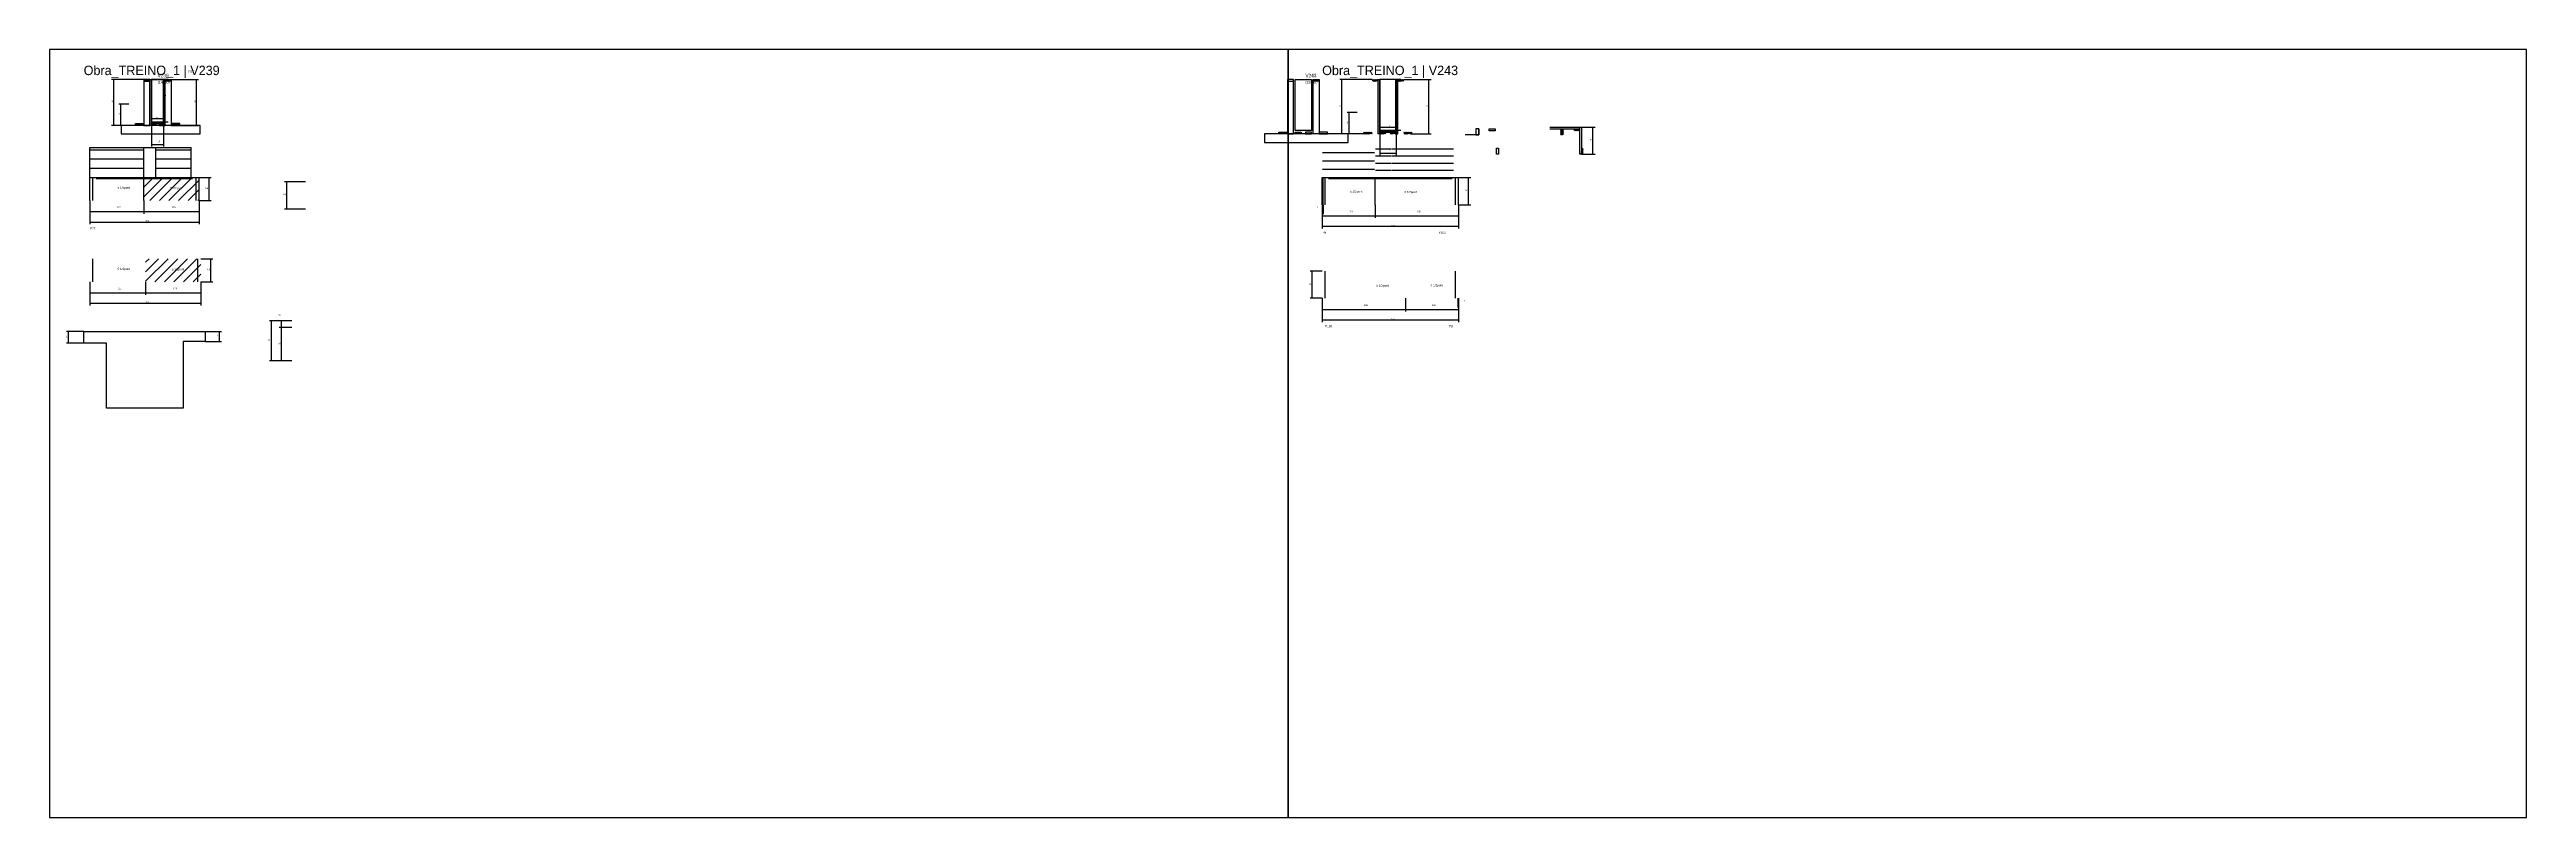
# Model space of a CAD drawing. Header units: metres. Extents: x -41 to 34800, y -36000 to 1848.
# Drawn here: x 26100 to 31900, y -14400 to -12600 of the extents above; entities that cross this region are included whole.
import ezdxf

# ---------------------------------------------------------------- set-up
doc = ezdxf.new("R2010")
doc.units = ezdxf.units.M
for name, color, linetype in [('CELL_BORDER', 8, 'Continuous'), ('CONCRETO', 251, 'Continuous'), ('COTA', 4, 'Continuous'), ('Cota Seção (2x)', 4, 'Continuous'), ('Hachura', 253, 'Continuous'), ('LABEL_ID', 3, 'Continuous'), ('Madeira', 126, 'Continuous'), ('NOMENCLATURA', 7, 'Continuous'), ('Painéis', 200, 'Continuous'), ('REAPROVEITAMENTO', 251, 'Continuous'), ('SARR_2.2x7', 40, 'Continuous'), ('Texto Seção', 7, 'Continuous')]:
    doc.layers.add(name, color=color, linetype=linetype)

msp = doc.modelspace()

# ---------------------------------------------------------------- hatches: boundary and pattern name
at = {"layer": 'Hachura'}
h = msp.add_hatch(dxfattribs=at)
h.set_pattern_fill('ANSI31', scale=0.5)
h.paths.add_polyline_path([(26335.1, -12674.4), (26335.1, -12670), (26335.1, -12670), (26321.1, -12670), (26321.1, -12670), (26321.1, -12674.4), (26321.1, -12674.4), (26335.1, -12674.4)])
h = msp.add_hatch(color=8, dxfattribs=at)
h.dxf.hatch_style = 1
h.paths.add_polyline_path([(26339.1, -12670), (26335.1, -12670), (26335.1, -12670), (26335.1, -12778), (26335.1, -12778), (26339.1, -12778), (26339.1, -12778), (26339.1, -12670)])
h = msp.add_hatch(color=8, dxfattribs=at)
h.dxf.hatch_style = 1
h.paths.add_polyline_path([(26371.1, -12670), (26367.1, -12670), (26367.1, -12670), (26367.1, -12778), (26367.1, -12778), (26371.1, -12778), (26371.1, -12778), (26371.1, -12670)])
h = msp.add_hatch(dxfattribs=at)
h.set_pattern_fill('ANSI31', scale=0.5)
h.paths.add_polyline_path([(26371.1, -12674.4), (26371.1, -12670), (26371.1, -12670), (26385.1, -12670), (26385.1, -12670), (26385.1, -12674.4), (26385.1, -12674.4), (26371.1, -12674.4)])
h = msp.add_hatch(dxfattribs=at)
h.set_pattern_fill('ANSI31', scale=0.5)
h.paths.add_polyline_path([(29211.1, -12674.4), (29211.1, -12670), (29211.1, -12670), (29197.1, -12670), (29197.1, -12670), (29197.1, -12674.4), (29197.1, -12674.4), (29211.1, -12674.4)])
h = msp.add_hatch(color=8, dxfattribs=at)
h.dxf.hatch_style = 1
h.paths.add_polyline_path([(29215.1, -12670), (29211.1, -12670), (29211.1, -12670), (29211.1, -12798), (29211.1, -12798), (29215.1, -12798), (29215.1, -12798), (29215.1, -12670)])
h = msp.add_hatch(color=8, dxfattribs=at)
h.dxf.hatch_style = 1
h.paths.add_polyline_path([(29257.1, -12670), (29253.1, -12670), (29253.1, -12670), (29253.1, -12798), (29253.1, -12798), (29257.1, -12798), (29257.1, -12798), (29257.1, -12670)])
h = msp.add_hatch(dxfattribs=at)
h.set_pattern_fill('ANSI31', scale=0.5)
h.paths.add_polyline_path([(29257.1, -12674.4), (29257.1, -12670), (29257.1, -12670), (29271.1, -12670), (29271.1, -12670), (29271.1, -12674.4), (29271.1, -12674.4), (29257.1, -12674.4)])
h = msp.add_hatch(dxfattribs=at)
h.set_pattern_fill('ANSI31', scale=0.5)
h.paths.add_polyline_path([(26301.1, -12778), (26301.1, -12773.6), (26301.1, -12773.6), (26321.1, -12773.6), (26321.1, -12773.6), (26321.1, -12778), (26321.1, -12778), (26301.1, -12778)])
h = msp.add_hatch(color=8, dxfattribs=at)
h.dxf.hatch_style = 1
h.paths.add_polyline_path([(26367.1, -12773.6), (26367.1, -12770), (26367.1, -12770), (26339.1, -12770), (26339.1, -12770), (26339.1, -12773.6), (26339.1, -12773.6), (26367.1, -12773.6)])
h = msp.add_hatch(dxfattribs=at)
h.set_pattern_fill('ANSI31', scale=0.5)
h.paths.add_polyline_path([(26339.1, -12778), (26339.1, -12773.6), (26339.1, -12773.6), (26349.1, -12773.6), (26349.1, -12773.6), (26349.1, -12778), (26349.1, -12778), (26339.1, -12778)])
h = msp.add_hatch(dxfattribs=at)
h.set_pattern_fill('ANSI31', scale=0.5)
h.paths.add_polyline_path([(26367.1, -12778), (26367.1, -12773.6), (26367.1, -12773.6), (26357.1, -12773.6), (26357.1, -12773.6), (26357.1, -12778), (26357.1, -12778), (26367.1, -12778)])
h = msp.add_hatch(dxfattribs=at)
h.set_pattern_fill('ANSI31', scale=0.5)
h.paths.add_polyline_path([(26405.1, -12778), (26405.1, -12773.6), (26405.1, -12773.6), (26385.1, -12773.6), (26385.1, -12773.6), (26385.1, -12778), (26385.1, -12778), (26405.1, -12778)])
h = msp.add_hatch(dxfattribs=at)
h.set_pattern_fill('ANSI31', scale=0.5)
h.paths.add_polyline_path([(29177.1, -12798), (29177.1, -12793.6), (29177.1, -12793.6), (29197.1, -12793.6), (29197.1, -12793.6), (29197.1, -12798), (29197.1, -12798), (29177.1, -12798)])
h = msp.add_hatch(color=8, dxfattribs=at)
h.dxf.hatch_style = 1
h.paths.add_polyline_path([(29253.1, -12793.6), (29253.1, -12790), (29253.1, -12790), (29215.1, -12790), (29215.1, -12790), (29215.1, -12793.6), (29215.1, -12793.6), (29253.1, -12793.6)])
h = msp.add_hatch(dxfattribs=at)
h.set_pattern_fill('ANSI31', scale=0.5)
h.paths.add_polyline_path([(29215.1, -12798), (29215.1, -12793.6), (29215.1, -12793.6), (29229.1, -12793.6), (29229.1, -12793.6), (29229.1, -12798), (29229.1, -12798), (29215.1, -12798)])
h = msp.add_hatch(dxfattribs=at)
h.set_pattern_fill('ANSI31', scale=0.5)
h.paths.add_polyline_path([(29253.1, -12798), (29253.1, -12793.6), (29253.1, -12793.6), (29239.1, -12793.6), (29239.1, -12793.6), (29239.1, -12798), (29239.1, -12798), (29253.1, -12798)])
h = msp.add_hatch(dxfattribs=at)
h.set_pattern_fill('ANSI31', scale=0.5)
h.paths.add_polyline_path([(29291.1, -12798), (29291.1, -12793.6), (29291.1, -12793.6), (29271.1, -12793.6), (29271.1, -12793.6), (29271.1, -12798), (29271.1, -12798), (29291.1, -12798)])
h = msp.add_hatch(dxfattribs=at)
h.set_pattern_fill('ANSI31', scale=0.5)
h.paths.add_polyline_path([(29644.9, -12786), (29637.9, -12786), (29637.9, -12800), (29644.9, -12800)])
h = msp.add_hatch(dxfattribs=at)
h.set_pattern_fill('ANSI31', scale=0.5)
h.paths.add_polyline_path([(29669.3, -12786), (29669.3, -12790.4), (29669.3, -12790.4), (29683.3, -12790.4), (29683.3, -12790.4), (29683.3, -12786), (29683.3, -12786), (29669.3, -12786)])
h = msp.add_hatch(dxfattribs=at)
h.set_pattern_fill('ANSI31', scale=0.5)
h.paths.add_polyline_path([(29686.9, -12845.4), (29691.3, -12845.4), (29691.3, -12845.4), (29691.3, -12831.5), (29691.3, -12831.5), (29686.9, -12831.5), (29686.9, -12831.5), (29686.9, -12845.4)])
at = {"layer": 'REAPROVEITAMENTO'}
h = msp.add_hatch(dxfattribs=at)
h.set_pattern_fill('ANSI31', scale=5)
h.paths.add_polyline_path([(26321, -12899.9), (26321, -12953.9), (26321, -12953.9), (26450, -12953.9), (26450, -12953.9), (26450, -12899.9), (26450, -12899.9), (26321, -12899.9)])
h = msp.add_hatch(dxfattribs=at)
h.set_pattern_fill('ANSI31', scale=5)
h.paths.add_polyline_path([(26325, -13090.3), (26325, -13144.3), (26325, -13144.3), (26454, -13144.3), (26454, -13144.3), (26454, -13090.3), (26454, -13090.3), (26325, -13090.3)])

# ---------------------------------------------------------------- linework, layer by layer
at = {"layer": 'CELL_BORDER'}
for points in [[(26100, -14400), (29000, -14400), (29000, -12600), (26100, -12600)], [(29000, -14400), (31900, -14400), (31900, -12600), (29000, -12600)]]:
    msp.add_lwpolyline(points, close=True, dxfattribs=at)
at = {"layer": 'CONCRETO'}
for points in [[(26339.1, -12670), (26339.1, -12670), (26367.1, -12670), (26367.1, -12698), (26367.1, -12698), (26367.1, -12770), (26339.1, -12770), (26339.1, -12670)], [(26339.1, -12770), (26367.1, -12770), (26367.1, -12670), (26339.1, -12670)], [(29016.8, -12670), (29016.8, -12670), (29054.8, -12670), (29054.8, -12698), (29054.8, -12698), (29054.8, -12790), (29016.8, -12790), (29016.8, -12670)], [(29215.1, -12790), (29253.1, -12790), (29253.1, -12670), (29215.1, -12670)], [(26180, -13288.6), (26180, -13260.6), (26464.6, -13260.6), (26464.6, -13284.6), (26413.1, -13284.6), (26413.1, -13440.6), (26233.1, -13440.6), (26233.1, -13288.6)]]:
    msp.add_lwpolyline(points, close=True, dxfattribs=at)
at = {"layer": 'COTA'}
for p, q in [((26321.1, -12670), (26245.4, -12670)), ((26250.4, -12778), (26250.4, -12670)), ((26385.1, -12670), (26449, -12670)), ((26444, -12778), (26444, -12670)), ((29197.1, -12670), (29121.4, -12670)), ((29126.4, -12798), (29126.4, -12670)), ((29271.1, -12670), (29335, -12670)), ((29330, -12798), (29330, -12670)), ((26285.8, -12728), (26262.2, -12728)), ((26267.2, -12778), (26267.2, -12728)), ((29161.8, -12748), (29138.2, -12748)), ((29143.2, -12798), (29143.2, -12748)), ((26305.5, -12778), (26245.4, -12778)), ((26285.8, -12778), (26262.2, -12778)), ((26339.1, -12778), (26339.1, -12827.7)), ((26367.1, -12778), (26367.1, -12827.7)), ((26400.7, -12778), (26449, -12778)), ((29181.5, -12798), (29121.4, -12798)), ((29161.8, -12798), (29138.2, -12798)), ((29215.1, -12798), (29215.1, -12847.7)), ((29253.1, -12798), (29253.1, -12847.7)), ((29286.7, -12798), (29335, -12798)), ((29686.9, -12782.4), (29719.1, -12782.4)), ((29714.1, -12845.4), (29714.1, -12782.4)), ((26339.1, -12822.7), (26367.1, -12822.7)), ((29215.1, -12842.7), (29253.1, -12842.7)), ((29686.9, -12845.4), (29719.1, -12845.4)), ((26450, -12899.9), (26478.4, -12899.9)), ((26473.4, -12953.9), (26473.4, -12899.9)), ((26699.5, -12910.1), (26650.5, -12910.1)), ((26655.5, -12974.1), (26655.5, -12910.1)), ((29399.5, -12899.9), (29427.9, -12899.9)), ((29422.9, -12963.9), (29422.9, -12899.9)), ((26194, -12953.9), (26194, -12984.9)), ((26194, -12953.9), (26194, -13009.4)), ((26194, -12979.9), (26321, -12979.9)), ((26321, -12953.9), (26321, -12984.9)), ((26321, -12953.9), (26321, -12984.9)), ((26321, -12979.9), (26450, -12979.9)), ((26450, -12953.9), (26450, -12984.9)), ((26450, -12953.9), (26450, -13009.4)), ((26450, -12953.9), (26478.4, -12953.9)), ((26699.5, -12974.1), (26650.5, -12974.1)), ((29080, -12963.9), (29080, -12994.9)), ((29080, -12963.9), (29080, -13019.4)), ((29080, -12963.9), (29080, -12985.6)), ((29080, -12980.6), (29082, -12980.6)), ((29080, -12989.9), (29204, -12989.9)), ((29082, -12963.9), (29082, -12985.6)), ((29204, -12963.9), (29204, -12994.9)), ((29204, -12963.9), (29204, -12994.9)), ((29204, -12989.9), (29399.5, -12989.9)), ((29399.5, -12963.9), (29399.5, -12994.9)), ((29399.5, -12963.9), (29399.5, -13019.4)), ((29399.5, -12963.9), (29427.9, -12963.9)), ((26194, -13004.4), (26450, -13004.4)), ((29080, -13014.4), (29399.5, -13014.4)), ((26454, -13090.3), (26482.4, -13090.3)), ((26477.4, -13144.3), (26477.4, -13090.3)), ((26194, -13144.3), (26194, -13175.3)), ((26194, -13144.3), (26194, -13199.8)), ((26325, -13144.3), (26325, -13175.3)), ((26325, -13144.3), (26325, -13175.3)), ((26454, -13144.3), (26454, -13175.3)), ((26454, -13144.3), (26454, -13199.8)), ((26454, -13144.3), (26482.4, -13144.3)), ((29080, -13119.2), (29051.6, -13119.2)), ((29056.6, -13183.2), (29056.6, -13119.2)), ((26194, -13170.3), (26325, -13170.3)), ((26194, -13194.8), (26454, -13194.8)), ((26325, -13170.3), (26454, -13170.3)), ((29080, -13183.2), (29051.6, -13183.2)), ((29080, -13183.2), (29080, -13214.2)), ((29080, -13183.2), (29080, -13238.7)), ((29080, -13209.2), (29275.5, -13209.2)), ((29275.5, -13183.2), (29275.5, -13214.2)), ((29275.5, -13183.2), (29275.5, -13214.2)), ((29275.5, -13209.2), (29399.5, -13209.2)), ((29397.5, -13183.2), (29397.5, -13204.9)), ((29397.5, -13199.9), (29399.5, -13199.9)), ((29399.5, -13183.2), (29399.5, -13214.2)), ((29399.5, -13183.2), (29399.5, -13238.7)), ((29399.5, -13183.2), (29399.5, -13204.9)), ((26180, -13260.6), (26139.5, -13260.6)), ((26144.5, -13288.6), (26144.5, -13260.6)), ((26462.3, -13260.6), (26502.8, -13260.6)), ((26497.8, -13284.6), (26497.8, -13260.6)), ((26667.3, -13235.8), (26614.9, -13235.8)), ((26619.9, -13329.8), (26619.9, -13235.8)), ((26667.3, -13235.8), (26637.9, -13235.8)), ((26667.3, -13251.8), (26637.9, -13251.8)), ((26667.3, -13251.8), (26637.9, -13251.8)), ((26642.9, -13251.8), (26642.9, -13235.8)), ((26642.9, -13329.8), (26642.9, -13251.8)), ((29080, -13233.7), (29399.5, -13233.7)), ((26180, -13288.6), (26139.5, -13288.6)), ((26464.6, -13284.6), (26502.8, -13284.6)), ((26667.3, -13329.8), (26614.9, -13329.8)), ((26667.3, -13329.8), (26637.9, -13329.8))]:
    msp.add_line(p, q, dxfattribs=at)
at = {"layer": 'Cota Seção (2x)'}
for p, q in [((26378.1, -12670), (26361.6, -12670)), ((26366.6, -12770), (26366.6, -12670)), ((29264.1, -12670), (29247.6, -12670)), ((29252.6, -12790), (29252.6, -12670)), ((26339.1, -12778), (26339.1, -12757)), ((26367.1, -12778), (26367.1, -12757)), ((26339.1, -12762), (26367.1, -12762)), ((26378.1, -12770), (26361.6, -12770)), ((29215.1, -12798), (29215.1, -12777)), ((29215.1, -12782), (29253.1, -12782)), ((29264.1, -12790), (29247.6, -12790)), ((29253.1, -12798), (29253.1, -12777))]:
    msp.add_line(p, q, dxfattribs=at)
at = {"layer": 'Madeira'}
for points in [[(26335.1, -12674.4), (26335.1, -12670), (26321.1, -12670), (26321.1, -12674.4)], [(26335.1, -12670), (26321.1, -12670), (26321.1, -12778), (26335.1, -12778)], [(26371.1, -12674.4), (26371.1, -12670), (26385.1, -12670), (26385.1, -12674.4)], [(26371.1, -12670), (26385.1, -12670), (26385.1, -12778), (26371.1, -12778)], [(29012.8, -12674.4), (29012.8, -12670), (28998.8, -12670), (28998.8, -12674.4)], [(29012.8, -12670), (28998.8, -12670), (28998.8, -12798), (29012.8, -12798)], [(29058.8, -12674.4), (29058.8, -12670), (29072.8, -12670), (29072.8, -12674.4)], [(29058.8, -12670), (29072.8, -12670), (29072.8, -12798), (29058.8, -12798)], [(26267.6, -12798), (26452.8, -12798), (26452.8, -12778), (26267.6, -12778)], [(26301.1, -12778), (26301.1, -12773.6), (26321.1, -12773.6), (26321.1, -12778)], [(26339.1, -12778), (26339.1, -12773.6), (26349.1, -12773.6), (26349.1, -12778)], [(26367.1, -12778), (26367.1, -12773.6), (26357.1, -12773.6), (26357.1, -12778)], [(26405.1, -12778), (26405.1, -12773.6), (26385.1, -12773.6), (26385.1, -12778)], [(28945.3, -12818), (29140.5, -12818), (29140.5, -12798), (28945.3, -12798)], [(28978.8, -12798), (28978.8, -12793.6), (28998.8, -12793.6), (28998.8, -12798)], [(29016.8, -12798), (29016.8, -12793.6), (29030.8, -12793.6), (29030.8, -12798)], [(29054.8, -12798), (29054.8, -12793.6), (29040.8, -12793.6), (29040.8, -12798)], [(29092.8, -12798), (29092.8, -12793.6), (29072.8, -12793.6), (29072.8, -12798)], [(29446.5, -12800), (29446.5, -12786), (29439.5, -12786), (29439.5, -12800)], [(29471, -12786), (29485, -12786), (29485, -12790.4), (29471, -12790.4)], [(29488.5, -12845.4), (29488.5, -12831.5), (29493, -12831.5), (29493, -12845.4)]]:
    msp.add_lwpolyline(points, close=True, dxfattribs=at)
msp.add_lwpolyline([(29446.5, -12786), (29446.5, -12800), (29415.2, -12800)], dxfattribs=at)
at = {"layer": 'Painéis'}
for p, q in [((26339.1, -12778), (26339.1, -12670)), ((26367.1, -12778), (26367.1, -12670)), ((29215.1, -12798), (29215.1, -12670)), ((29253.1, -12798), (29253.1, -12670)), ((26339.1, -12770), (26367.1, -12770)), ((26339.1, -12773.6), (26339.1, -12770)), ((26367.1, -12773.6), (26367.1, -12770)), ((29215.1, -12790), (29253.1, -12790)), ((29215.1, -12793.6), (29215.1, -12790)), ((29253.1, -12793.6), (29253.1, -12790)), ((29613.4, -12782.4), (29683.3, -12782.4)), ((29613.5, -12786), (29683.3, -12786)), ((26194, -12829.9), (26320.8, -12829.9)), ((26194, -12899.9), (26194, -12829.9)), ((26320.8, -12899.9), (26320.8, -12829.9)), ((26320.8, -12829.9), (26348.8, -12829.9)), ((26320.8, -12899.9), (26320.8, -12829.9)), ((26348.8, -12899.9), (26348.8, -12829.9)), ((26348.8, -12829.9), (26431.8, -12829.9)), ((26348.8, -12899.9), (26348.8, -12829.9)), ((26431.8, -12899.9), (26431.8, -12829.9)), ((26194, -12899.9), (26450, -12899.9)), ((26194, -12953.9), (26194, -12899.9)), ((26194, -12899.9), (26320.8, -12899.9)), ((26320.8, -12899.9), (26348.8, -12899.9)), ((26321, -12953.9), (26321, -12899.9)), ((26348.8, -12899.9), (26431.8, -12899.9)), ((26450, -12953.9), (26450, -12899.9)), ((29080, -12899.9), (29399.5, -12899.9)), ((29080, -12963.9), (29080, -12899.9)), ((29082, -12963.9), (29082, -12899.9)), ((29204, -12963.9), (29204, -12899.9)), ((29399.5, -12963.9), (29399.5, -12899.9))]:
    msp.add_line(p, q, dxfattribs=at)
for points in [[(26335.1, -12670), (26339.1, -12670), (26339.1, -12778), (26335.1, -12778)], [(26371.1, -12670), (26367.1, -12670), (26367.1, -12778), (26371.1, -12778)], [(29211.1, -12670), (29215.1, -12670), (29215.1, -12798), (29211.1, -12798)], [(29257.1, -12670), (29253.1, -12670), (29253.1, -12798), (29257.1, -12798)], [(26367.1, -12773.6), (26367.1, -12770), (26339.1, -12770), (26339.1, -12773.6)], [(29253.1, -12793.6), (29253.1, -12790), (29215.1, -12790), (29215.1, -12793.6)], [(29683.3, -12782.4), (29686.9, -12782.4), (29686.9, -12845.4), (29683.3, -12845.4)]]:
    msp.add_lwpolyline(points, close=True, dxfattribs=at)
at = {"layer": 'SARR_2.2x7'}
for p, q in [((26195, -12834.9), (26319.8, -12834.9)), ((26195, -12856.6), (26319.8, -12856.6)), ((26349.8, -12834.9), (26430.8, -12834.9)), ((26349.8, -12856.6), (26430.8, -12856.6)), ((29081, -12841.1), (29202.6, -12841.1)), ((29081, -12860.7), (29202.6, -12860.7)), ((29204.6, -12832.8), (29240.6, -12832.8)), ((29204.6, -12849.5), (29240.6, -12849.5)), ((29204.6, -12866.3), (29240.6, -12866.3)), ((29242.6, -12832.8), (29387.6, -12832.8)), ((29242.6, -12849.5), (29387.6, -12849.5)), ((29242.6, -12866.3), (29387.6, -12866.3)), ((26195, -12878.2), (26319.8, -12878.2)), ((26201, -12953.9), (26201, -12899.9)), ((26209, -12902.1), (26321, -12902.1)), ((26321, -12902.1), (26435, -12902.1)), ((26349.8, -12878.2), (26430.8, -12878.2)), ((26443, -12953.9), (26443, -12899.9)), ((29081, -12880.3), (29202.6, -12880.3)), ((29087, -12963.9), (29087, -12899.9)), ((29095, -12902.1), (29204, -12902.1)), ((29204, -12902.1), (29384.5, -12902.1)), ((29204.6, -12883.1), (29240.6, -12883.1)), ((29242.6, -12883.1), (29387.6, -12883.1)), ((29392.5, -12963.9), (29392.5, -12899.9)), ((26201, -13144.3), (26201, -13090.3)), ((26447, -13144.3), (26447, -13090.3)), ((29087, -13183.2), (29087, -13119.2)), ((29392.5, -13183.2), (29392.5, -13119.2))]:
    msp.add_line(p, q, dxfattribs=at)

# ---------------------------------------------------------------- texts
at = {"layer": 'COTA'}
for s, p in [('54', (26244.9, -12724)), ('25', (26261.7, -12753)), ('54', (26438.5, -12724)), ('64', (29120.9, -12734)), ('64', (29324.5, -12734)), ('14', (26353.1, -12817.2)), ('25', (29137.7, -12773)), ('32', (29706.6, -12813.9)), ('19', (29234.1, -12837.2)), ('54', (26465.3, -12926.9)), ('64', (29414.8, -12931.9)), ('127', (26257.5, -12971.8)), ('129', (26385.5, -12971.8)), ('64', (26647.4, -12942.1)), ('2', (29067.9, -12972.6)), ('124', (29142, -12981.8)), ('196', (29301.7, -12981.7)), ('256', (26324, -13004.4)), ('320', (29239.7, -13014.4)), ('131', (26259.5, -13162)), ('129', (26389.5, -13162.2)), ('54', (26469.3, -13117.3)), ('64', (29048.5, -13151.2)), ('260', (26324, -13194.8)), ('16', (26634.8, -13224.8)), ('196', (29177.7, -13201.1)), ('124', (29337.5, -13201.1)), ('2', (29411.6, -13191.9)), ('14', (26139, -13274.6)), ('12', (26492.3, -13272.6)), ('94', (26611.8, -13282.8)), ('320', (29239.7, -13233.7)), ('78', (26634.8, -13290.8))]:
    msp.add_text(s, height=4, dxfattribs=at).set_placement(p)
at = {"layer": 'Cota Seção (2x)'}
for s, p in [('14', (26348.1, -12762)), ('50', (26366.6, -12710)), ('60', (29252.6, -12710)), ('19', (29234.1, -12782))]:
    msp.add_text(s, height=4, dxfattribs=at).set_placement(p)
at = {"layer": 'LABEL_ID'}
for s, p in [('Obra_TREINO_1 | V239', (26180, -12660)), ('Obra_TREINO_1 | V243', (29080, -12660))]:
    msp.add_text(s, height=22, dxfattribs=at).set_placement(p)
at = {"layer": 'NOMENCLATURA'}
for s, p in [('P27', (26425.5, -12654.2)), ('5 1/2pont', (26259.4, -12926.2)), ('5 1/2pont', (26382.5, -12927.3)), ('5 1/2pont', (29145.5, -12935.5)), ('6 1/2pont', (29272.5, -12936.6)), ('P27', (26195.1, -13021.7)), ('P8', (29081.1, -13031.7)), ('P103', (29352.8, -13031.7)), ('5 1/2pont', (26259.4, -13116.6)), ('5 1/2pont', (26386.5, -13117.7)), ('6 1/2pont', (29207, -13155.9)), ('5 1/2pont', (29334, -13154.8)), ('P103', (29087.1, -13251)), ('P8', (29377.3, -13251))]:
    msp.add_text(s, height=5, dxfattribs=at).set_placement(p)
at = {"layer": 'Texto Seção'}
for s, height, p in [('V239', 8, (26353.1, -12665)), ('(14x50)', 6, (26353.1, -12680)), ('V243', 8, (29040.8, -12665)), ('(19x60)', 6, (29040.8, -12680))]:
    msp.add_text(s, height=height, dxfattribs=at).set_placement(p)

doc.saveas('drawing.dxf')
